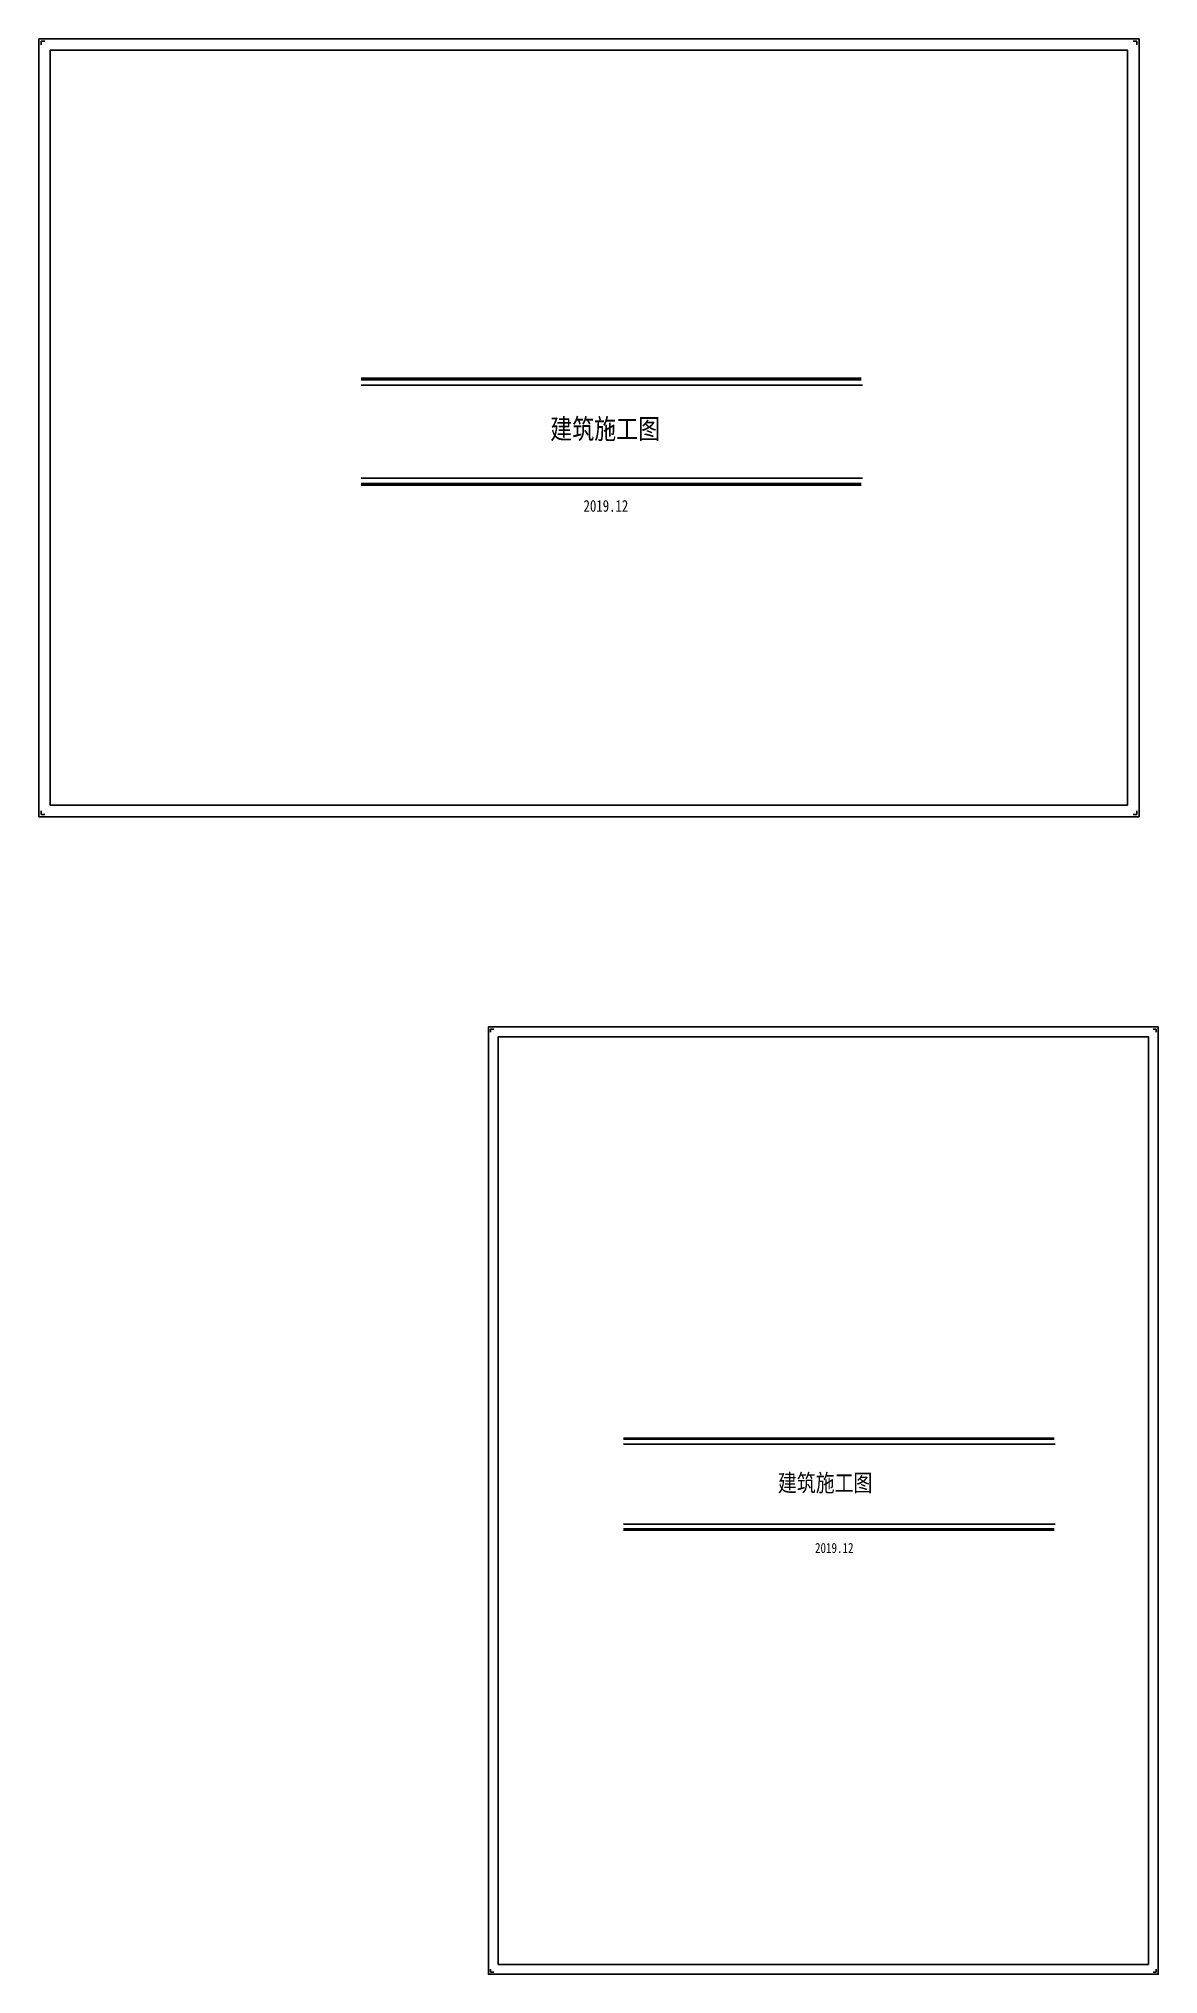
# Model space of a CAD drawing. Header units: millimetres. Extents: x -807114 to 146922, y -468455 to -61603.
# Drawn here: x -671780 to -628684, y -153636 to -79130 of the extents above; entities that cross this region are included whole.
import ezdxf

# ---------------------------------------------------------------- set-up
doc = ezdxf.new("R2010")
doc.units = ezdxf.units.MM
doc.header["$LTSCALE"] = 1000
for name, color, linetype in [('TK', 7, 'Continuous'), ('标注', 7, 'Continuous'), ('装饰天花', 3, 'Continuous')]:
    doc.layers.add(name, color=color, linetype=linetype)
doc.styles.add('style2', font='', dxfattribs={"width": 0.8, "height": 250})
doc.styles.get('style2').set_extended_font_data('SimSun')

msp = doc.modelspace()

# ---------------------------------------------------------------- texts
at = {"layer": '标注', "color": 4, "width": 27666.176, "attachment_point": 1, "style": 'style2'}
for insert, char_height in [((-652089.6, -93762.6), 774.7), ((-643325.8, -134388.8), 666.95)]:
    msp.add_mtext('建筑施工图\\P  ', dxfattribs=dict(at, insert=insert, char_height=char_height))
at = {"layer": '标注', "color": 8, "width": 16138.603, "attachment_point": 1, "style": 'style2'}
for insert, char_height in [((-650807.1, -96887), 451.91), ((-641897.6, -137030.7), 389.06)]:
    msp.add_mtext('2019.12', dxfattribs=dict(at, insert=insert, char_height=char_height))

# ---------------------------------------------------------------- linework, layer by layer
at = {"layer": 'TK', "color": 1}
for p, q in [((-671687.1, -79223.3), (-671547.1, -79223.3)), ((-671687.1, -79363.7), (-671687.1, -79223.3)), ((-629515.5, -79223.3), (-629655.5, -79223.3)), ((-629515.5, -79363.7), (-629515.5, -79223.3)), ((-671687.1, -108846.7), (-671687.1, -108987.1)), ((-671687.1, -108987.1), (-671547.1, -108987.1)), ((-629515.5, -108987.1), (-629655.5, -108987.1)), ((-629515.5, -108846.7), (-629515.5, -108987.1)), ((-654388.1, -117249.9), (-654388.1, -117370.4)), ((-654267.2, -117249.9), (-654388.1, -117249.9)), ((-628884.7, -117249.9), (-628763.9, -117249.9)), ((-628763.9, -117249.9), (-628763.9, -117370.4)), ((-654388.1, -153556.2), (-654388.1, -153435.7)), ((-628763.9, -153556.2), (-628763.9, -153435.7)), ((-654267.2, -153556.2), (-654388.1, -153556.2)), ((-628884.7, -153556.2), (-628763.9, -153556.2))]:
    msp.add_line(p, q, dxfattribs=at)
at = {"layer": 'TK', "color": 4}
for points in [[(-671780, -79130.3), (-629422.6, -79130.3), (-629422.6, -109080), (-671780, -109080)], [(-629864, -108638.6), (-629864, -79571.7), (-671338.6, -79571.7), (-671338.6, -108638.6)], [(-628683.9, -117169.9), (-628683.9, -153636.2), (-654468.1, -153636.2), (-654468.1, -117169.9)], [(-654088.1, -153256.2), (-629063.9, -153256.2), (-629063.9, -117549.9), (-654088.1, -117549.9)]]:
    msp.add_lwpolyline(points, close=True, dxfattribs=at)
at = {"layer": '装饰天花', "color": 3}
for p, q in [((-659368.3, -92467.6), (-640074.8, -92467.6)), ((-659368.3, -96046.3), (-640074.8, -96046.3)), ((-649268.2, -133225.9), (-632657.9, -133225.9)), ((-649268.2, -136306.9), (-632657.9, -136306.9))]:
    msp.add_line(p, q, dxfattribs=at)
for points, const_width in [([(-659372.9, -92229), (-640108.8, -92229)], 129.1), ([(-659372.9, -96284.8), (-640108.8, -96284.8)], 129.1), ([(-649272.1, -133020.5), (-632687.3, -133020.5)], 111.2), ([(-649272.1, -136512.3), (-632687.3, -136512.3)], 111.2)]:
    msp.add_lwpolyline(points, dxfattribs=dict(at, const_width=const_width))

msp.set_redraw_order([(e.dxf.handle, doc.entitydb.next_handle()) for e in msp.query("TEXT MTEXT ATTDEF DIMENSION ARC_DIMENSION")])  # texts and dimensions are drawn at this point

doc.saveas('drawing.dxf')
